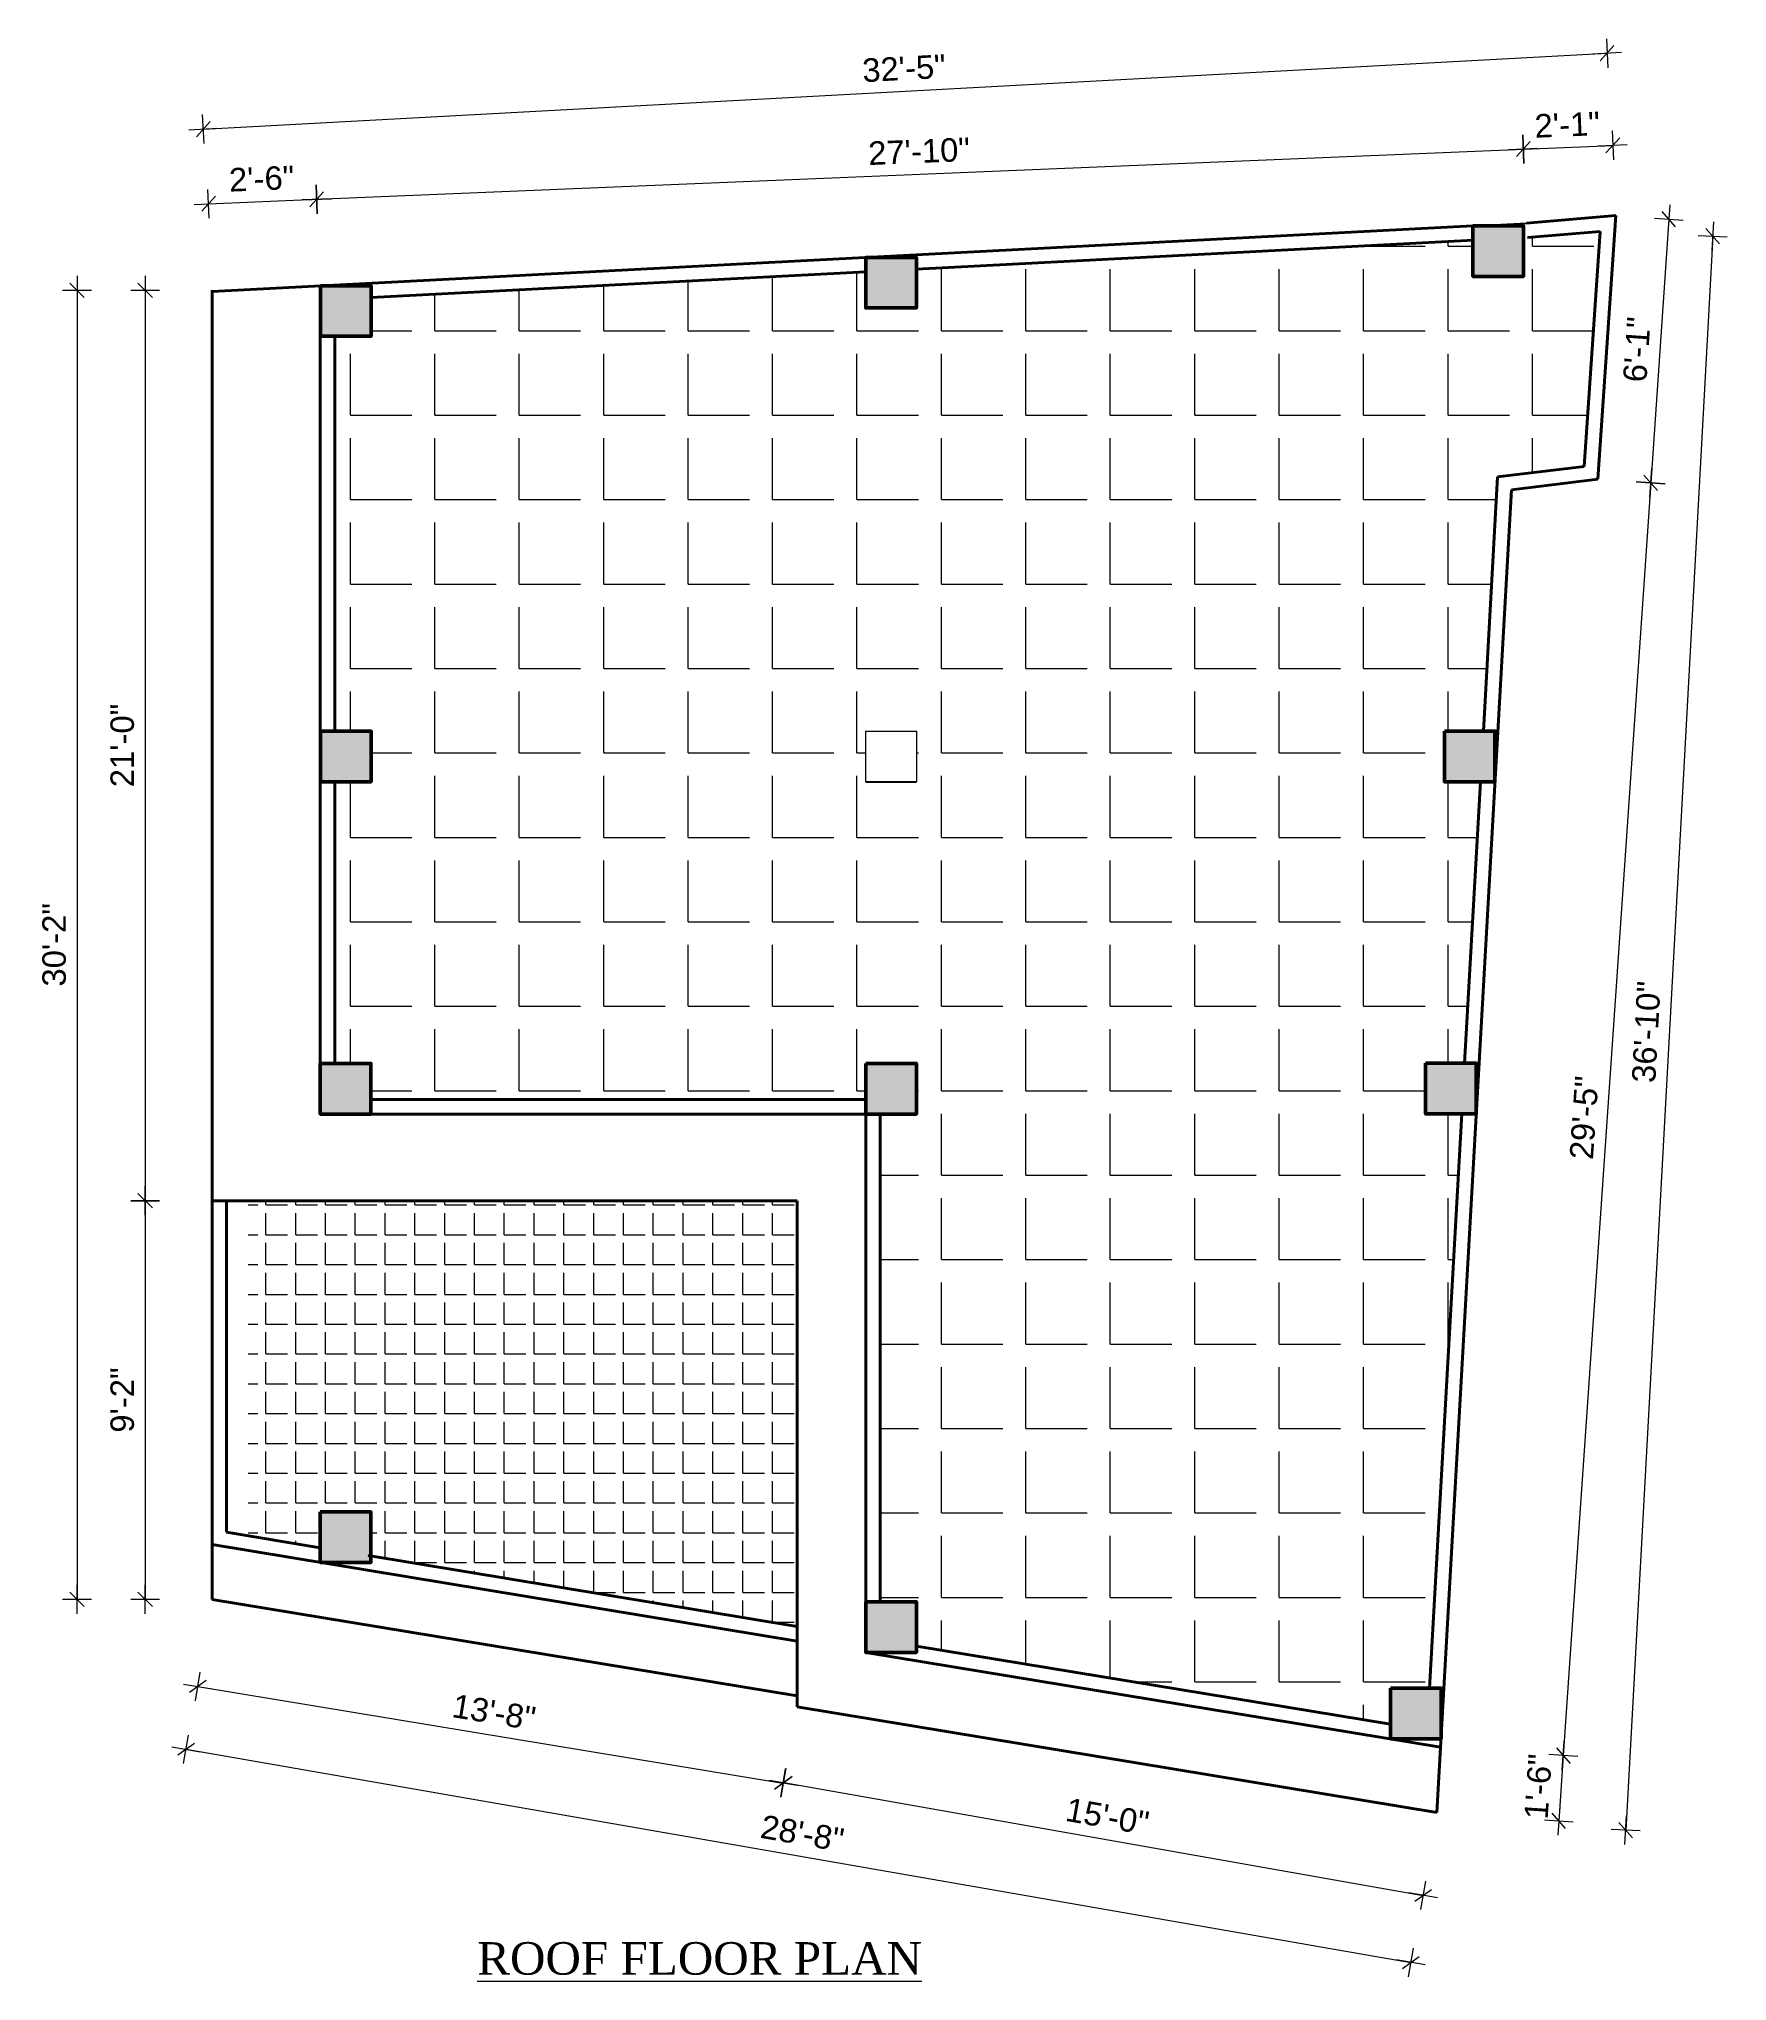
# Model space of a CAD drawing. Header units: inches. Extents: x -14619 to 1971361, y -855114 to -978.
# Drawn here: x 23494 to 23961, y -5100 to -4563 of the extents above; entities that cross this region are included whole.
import ezdxf

# ---------------------------------------------------------------- set-up
doc = ezdxf.new("R2010")
doc.units = ezdxf.units.IN
doc.header["$LTSCALE"] = 0.5
doc.header["$MEASUREMENT"] = 0
doc.header["$PDMODE"] = 66
for name, color, linetype, lineweight in [('COLUMN', 8, 'Continuous', 50), ('DIM', 180, 'Continuous', 5), ('ha', 253, 'Continuous', 13), ('HACTH', 8, 'Continuous', 5), ('TEXT', 220, 'Continuous', 9), ('Toilet', 7, 'Continuous', 25), ('wall', 20, 'Continuous', 40)]:
    doc.layers.add(name, color=color, linetype=linetype, lineweight=lineweight)
doc.styles.add('arial', font='arial.ttf')
doc.dimstyles.new('1 96', dxfattribs={"dimtxt": 6.5, "dimasz": 4, "dimexe": 0, "dimexo": 0, "dimgap": 3, "dimtad": 1, "dimdec": 0, "dimzin": 11, "dimdsep": 46, "dimlunit": 3, "dimtxsty": 'arial', "dimblk": 'oblique', "dimcen": 4, "dimse1": 1, "dimse2": 1, "dimclrd": 256, "dimclre": 256, "dimclrt": 256, "dimadec": 0, "dimazin": 0, "dimtfac": 1, "dimtdec": 0, "dimtix": 1, "dimtmove": 0, "dimatfit": 3, "dimldrblk": 'Arrow2', "dimfxl": 1, "dimtolj": 1, "dimtzin": 0, "dimlwd": -1, "dimlwe": 9, "dimarcsym": 0})

msp = doc.modelspace()

# ---------------------------------------------------------------- texts
at = {"layer": 'TEXT', "ltscale": 5, "insert": (23676.84, -5098.7), "char_height": 8, "width": 228.5039, "attachment_point": 8, "style": 'arial'}
msp.add_mtext('{\\fTimes New Roman|b0|i0|c0|p18;\\H1.125x;\\LROOF FLOOR PLAN}', dxfattribs=at)

# ---------------------------------------------------------------- blocks, each defined once
blk = doc.blocks.new('oblique')
at = {"lineweight": 9}
for p, q in [((1, 0), (-1, 0)), ((-0.5, -0.5), (0.5, 0.5)), ((0, 1), (0, -1))]:
    blk.add_line(p, q, dxfattribs=at)
blk = doc.blocks.new('*D1147')
at = {"layer": 'Defpoints', "color": 0, "transparency": 16777216}
for p in [(23541.91, -4994.68), (23703.84, -5021.39), (23699.86, -5045.53)]:
    blk.add_point(p, dxfattribs=at)
at = {"layer": 'DIM', "transparency": 16777216}
blk.add_line((23537.92, -5018.82), (23699.86, -5045.53), dxfattribs=at)
at = {"layer": 'DIM', "transparency": 16777216, "xscale": 4, "yscale": 4, "zscale": 4}
for p, rotation in [((23537.92, -5018.82), 170.633403960825), ((23699.86, -5045.53), 350.633403960825)]:
    blk.add_blockref('oblique', p, dxfattribs=dict(at, rotation=rotation))
at = {"layer": 'DIM', "transparency": 16777216, "insert": (23619.92, -5025.93), "char_height": 6.5, "attachment_point": 5, "rotation": 350.6334, "style": 'arial'}
blk.add_mtext('\\A1;13\'-8"', dxfattribs=at)
blk = doc.blocks.new('_Oblique')
at = {"color": 0, "linetype": 'ByBlock', "lineweight": -2}
blk.add_line((-0.5, -0.5), (0.5, 0.5), dxfattribs=at)
blk = doc.blocks.new('Arrow2')
for p, q in [((-4.1, 0.75), (-3.08, 0)), ((0, 0), (-4.1, 0.75)), ((-3.08, 0), (-4.1, -0.75)), ((-4.1, -0.75), (0, 0))]:
    blk.add_line(p, q)
blk.add_solid([(-4.1, 0.75), (0, 0), (-3.08, 0), (-4.1, -0.75)])
blk = doc.blocks.new('*D1148')
at = {"layer": 'Defpoints', "color": 0, "transparency": 16777216}
for p in [(23541.91, -4994.68), (23880.93, -5053.68), (23873.71, -5095.19)]:
    blk.add_point(p, dxfattribs=at)
at = {"layer": 'DIM', "transparency": 16777216}
blk.add_line((23534.68, -5036.19), (23873.71, -5095.19), dxfattribs=at)
at = {"layer": 'DIM', "transparency": 16777216, "xscale": 4, "yscale": 4, "zscale": 4}
for p, rotation in [((23534.68, -5036.19), 170.1272444545139), ((23873.71, -5095.19), 350.1272444545139)]:
    blk.add_blockref('oblique', p, dxfattribs=dict(at, rotation=rotation))
at = {"layer": 'DIM', "transparency": 16777216, "insert": (23705.28, -5059.46), "char_height": 6.5, "attachment_point": 5, "rotation": 350.1272, "style": 'arial'}
blk.add_mtext('\\A1;28\'-8"', dxfattribs=at)
blk = doc.blocks.new('*D1149')
at = {"layer": 'Defpoints', "color": 0, "transparency": 16777216}
for p in [(23930.47, -4611.6), (23925.46, -4684.61), (23940.12, -4685.62)]:
    blk.add_point(p, dxfattribs=at)
at = {"layer": 'DIM', "transparency": 16777216}
blk.add_line((23945.13, -4612.61), (23940.12, -4685.62), dxfattribs=at)
at = {"layer": 'DIM', "transparency": 16777216, "xscale": 4, "yscale": 4, "zscale": 4}
for p, rotation in [((23945.13, -4612.61), 86.07214183258056), ((23940.12, -4685.62), 266.0721418325805)]:
    blk.add_blockref('oblique', p, dxfattribs=dict(at, rotation=rotation))
at = {"layer": 'DIM', "transparency": 16777216, "insert": (23936.32, -4648.68), "char_height": 6.5, "attachment_point": 5, "rotation": 86.0721, "style": 'arial'}
blk.add_mtext('\\A1;6\'-1"', dxfattribs=at)
blk = doc.blocks.new('*D1150')
at = {"layer": 'Defpoints', "color": 0, "transparency": 16777216}
for p in [(23925.46, -4684.61), (23881.95, -5035.6), (23915.93, -5037.94)]:
    blk.add_point(p, dxfattribs=at)
at = {"layer": 'DIM', "transparency": 16777216}
blk.add_line((23940.12, -4685.62), (23915.93, -5037.94), dxfattribs=at)
at = {"layer": 'DIM', "transparency": 16777216, "xscale": 4, "yscale": 4, "zscale": 4}
for p, rotation in [((23940.12, -4685.62), 86.07214183249256), ((23915.93, -5037.94), 266.0721418324925)]:
    blk.add_blockref('oblique', p, dxfattribs=dict(at, rotation=rotation))
at = {"layer": 'DIM', "transparency": 16777216, "insert": (23921.72, -4861.35), "char_height": 6.5, "attachment_point": 5, "rotation": 86.0721, "style": 'arial'}
blk.add_mtext('\\A1;29\'-5"', dxfattribs=at)
blk = doc.blocks.new('*D1151')
at = {"layer": 'Defpoints', "color": 0, "transparency": 16777216}
for p in [(23881.95, -5035.6), (23880.93, -5053.68), (23914.69, -5056)]:
    blk.add_point(p, dxfattribs=at)
at = {"layer": 'DIM', "transparency": 16777216}
for p, q in [((23915.93, -5037.94), (23914.69, -5056)), ((23915.93, -5037.94), (23916.2, -5033.95)), ((23914.69, -5056), (23914.41, -5059.99))]:
    blk.add_line(p, q, dxfattribs=at)
at = {"layer": 'DIM', "transparency": 16777216, "xscale": 4, "yscale": 4, "zscale": 4}
for p, rotation in [((23915.93, -5037.94), 266.0721418324925), ((23914.69, -5056), 86.07214183249255)]:
    blk.add_blockref('oblique', p, dxfattribs=dict(at, rotation=rotation))
at = {"layer": 'DIM', "transparency": 16777216, "insert": (23909, -5046.53), "char_height": 6.5, "attachment_point": 5, "rotation": 86.0721, "style": 'arial'}
blk.add_mtext('\\A1;1\'-6"', dxfattribs=at)
blk = doc.blocks.new('*D1152')
at = {"layer": 'Defpoints', "color": 0, "transparency": 16777216}
for p in [(23541.91, -4632.28), (23523.35, -4884.32), (23541.91, -4884.32)]:
    blk.add_point(p, dxfattribs=at)
at = {"layer": 'DIM', "transparency": 16777216}
blk.add_line((23523.35, -4632.28), (23523.35, -4884.32), dxfattribs=at)
at = {"layer": 'DIM', "transparency": 16777216, "xscale": 4, "yscale": 4, "zscale": 4}
for p, rotation in [((23523.35, -4632.28), 90), ((23523.35, -4884.32), 270)]:
    blk.add_blockref('oblique', p, dxfattribs=dict(at, rotation=rotation))
at = {"layer": 'DIM', "transparency": 16777216, "insert": (23517.04, -4758.3), "char_height": 6.5, "attachment_point": 5, "rotation": 90, "style": 'arial'}
blk.add_mtext('\\A1;21\'-0"', dxfattribs=at)
blk = doc.blocks.new('*D1153')
at = {"layer": 'Defpoints', "color": 0, "transparency": 16777216}
for p in [(23541.91, -4884.32), (23523.35, -4994.68), (23541.91, -4994.68)]:
    blk.add_point(p, dxfattribs=at)
at = {"layer": 'DIM', "transparency": 16777216}
blk.add_line((23523.35, -4884.32), (23523.35, -4994.68), dxfattribs=at)
at = {"layer": 'DIM', "transparency": 16777216, "xscale": 4, "yscale": 4, "zscale": 4}
for p, rotation in [((23523.35, -4884.32), 90), ((23523.35, -4994.68), 270)]:
    blk.add_blockref('oblique', p, dxfattribs=dict(at, rotation=rotation))
at = {"layer": 'DIM', "transparency": 16777216, "insert": (23517.04, -4939.5), "char_height": 6.5, "attachment_point": 5, "rotation": 90, "style": 'arial'}
blk.add_mtext('\\A1;9\'-2"', dxfattribs=at)
blk = doc.blocks.new('*D1154')
at = {"layer": 'Defpoints', "color": 0, "transparency": 16777216}
for p in [(23570.84, -4607.11), (23541.91, -4632.28), (23571.84, -4631.04)]:
    blk.add_point(p, dxfattribs=at)
at = {"layer": 'DIM', "transparency": 16777216}
blk.add_line((23540.91, -4608.35), (23570.84, -4607.11), dxfattribs=at)
at = {"layer": 'DIM', "transparency": 16777216, "xscale": 4, "yscale": 4, "zscale": 4}
for p, rotation in [((23540.91, -4608.35), 182.3801573079944), ((23570.84, -4607.11), 2.380157307994447)]:
    blk.add_blockref('oblique', p, dxfattribs=dict(at, rotation=rotation))
at = {"layer": 'DIM', "transparency": 16777216, "insert": (23555.61, -4601.42), "char_height": 6.5, "attachment_point": 5, "rotation": 2.3802, "style": 'arial'}
blk.add_mtext('\\A1;2\'-6"', dxfattribs=at)
blk = doc.blocks.new('*D1155')
at = {"layer": 'Defpoints', "color": 0, "transparency": 16777216}
for p in [(23904.88, -4593.22), (23905.73, -4613.68), (23571.84, -4631.04)]:
    blk.add_point(p, dxfattribs=at)
at = {"layer": 'DIM', "transparency": 16777216}
blk.add_line((23570.84, -4607.11), (23904.88, -4593.22), dxfattribs=at)
at = {"layer": 'DIM', "transparency": 16777216, "xscale": 4, "yscale": 4, "zscale": 4}
for p, rotation in [((23904.88, -4593.22), 2.380157307971166), ((23570.84, -4607.11), 182.3801573079712)]:
    blk.add_blockref('oblique', p, dxfattribs=dict(at, rotation=rotation))
at = {"layer": 'DIM', "transparency": 16777216, "insert": (23737.6, -4593.85), "char_height": 6.5, "attachment_point": 5, "rotation": 2.3802, "style": 'arial'}
blk.add_mtext('\\A1;27\'-10"', dxfattribs=at)
blk = doc.blocks.new('*D1156')
at = {"layer": 'Defpoints', "color": 0, "transparency": 16777216}
for p in [(23929.66, -4592.19), (23930.47, -4611.6), (23905.73, -4613.68)]:
    blk.add_point(p, dxfattribs=at)
at = {"layer": 'DIM', "transparency": 16777216}
blk.add_line((23904.88, -4593.22), (23929.66, -4592.19), dxfattribs=at)
at = {"layer": 'DIM', "transparency": 16777216, "xscale": 4, "yscale": 4, "zscale": 4}
for p, rotation in [((23904.88, -4593.22), 182.3801573079712), ((23929.66, -4592.19), 2.380157307971166)]:
    blk.add_blockref('oblique', p, dxfattribs=dict(at, rotation=rotation))
at = {"layer": 'DIM', "transparency": 16777216, "insert": (23917.01, -4586.45), "char_height": 6.5, "attachment_point": 5, "rotation": 2.3802, "style": 'arial'}
blk.add_mtext('\\A1;2\'-1"', dxfattribs=at)
blk = doc.blocks.new('*D1067')
at = {"layer": 'Defpoints', "color": 0, "transparency": 16777216}
for p in [(23928.07, -4566.68), (23930.49, -4611.61), (23541.91, -4632.6)]:
    blk.add_point(p, dxfattribs=at)
at = {"layer": 'DIM', "transparency": 16777216}
blk.add_line((23539.48, -4587.67), (23928.07, -4566.68), dxfattribs=at)
at = {"layer": 'DIM', "transparency": 16777216, "xscale": 4, "yscale": 4, "zscale": 4}
for p, rotation in [((23928.07, -4566.68), 3.091779336276113), ((23539.48, -4587.67), 183.0917793362761)]:
    blk.add_blockref('oblique', p, dxfattribs=dict(at, rotation=rotation))
at = {"layer": 'DIM', "transparency": 16777216, "insert": (23733.43, -4570.87), "char_height": 6.5, "attachment_point": 5, "rotation": 3.0918, "style": 'arial'}
blk.add_mtext('\\A1;32\'-5"', dxfattribs=at)
blk = doc.blocks.new('*D1068')
at = {"layer": 'Defpoints', "color": 0, "transparency": 16777216}
for p in [(23904.9, -4614.45), (23880.82, -5055.72), (23933.21, -5058.58)]:
    blk.add_point(p, dxfattribs=at)
at = {"layer": 'DIM', "transparency": 16777216}
blk.add_line((23957.3, -4617.31), (23933.21, -5058.58), dxfattribs=at)
at = {"layer": 'DIM', "transparency": 16777216, "xscale": 4, "yscale": 4, "zscale": 4}
for p, rotation in [((23957.3, -4617.31), 86.87632599441417), ((23933.21, -5058.58), 266.8763259944142)]:
    blk.add_blockref('oblique', p, dxfattribs=dict(at, rotation=rotation))
at = {"layer": 'DIM', "transparency": 16777216, "insert": (23938.94, -4837.6), "char_height": 6.5, "attachment_point": 5, "rotation": 86.8763, "style": 'arial'}
blk.add_mtext('\\A1;36\'-10"', dxfattribs=at)
blk = doc.blocks.new('*D998')
at = {"layer": 'Defpoints', "color": 0, "transparency": 16777216}
for p in [(23541.91, -4632.28), (23504.51, -4994.68), (23541.91, -4994.68)]:
    blk.add_point(p, dxfattribs=at)
at = {"layer": 'DIM', "transparency": 16777216}
blk.add_line((23504.51, -4632.28), (23504.51, -4994.68), dxfattribs=at)
at = {"layer": 'DIM', "transparency": 16777216, "xscale": 4, "yscale": 4, "zscale": 4}
for p, rotation in [((23504.51, -4632.28), 90), ((23504.51, -4994.68), 270)]:
    blk.add_blockref('oblique', p, dxfattribs=dict(at, rotation=rotation))
at = {"layer": 'DIM', "transparency": 16777216, "insert": (23498.18, -4813.48), "char_height": 6.5, "attachment_point": 5, "rotation": 90, "style": 'arial'}
blk.add_mtext('\\A1;30\'-2"', dxfattribs=at)
blk = doc.blocks.new('*D1181')
at = {"layer": 'Defpoints', "color": 0, "transparency": 16777216}
for p in [(23703.84, -5024.47), (23880.82, -5055.72), (23877.13, -5076.63)]:
    blk.add_point(p, dxfattribs=at)
at = {"layer": 'DIM', "transparency": 16777216}
blk.add_line((23700.14, -5045.38), (23877.13, -5076.63), dxfattribs=at)
at = {"layer": 'DIM', "transparency": 16777216, "xscale": 4, "yscale": 4, "zscale": 4}
for p, rotation in [((23700.14, -5045.38), 169.9844699071728), ((23877.13, -5076.63), 349.9844699071728)]:
    blk.add_blockref('oblique', p, dxfattribs=dict(at, rotation=rotation))
at = {"layer": 'DIM', "transparency": 16777216, "insert": (23789.73, -5054.78), "char_height": 6.5, "attachment_point": 5, "rotation": 349.9845, "style": 'arial'}
blk.add_mtext('\\A1;15\'-0"', dxfattribs=at)

# ---------------------------------------------------------------- dimensions: what is measured, and where the dimension line sits
at = {"layer": 'DIM'}
for p1, p2, distance, picture, middle in [((23541.91, -4632.6), (23930.49, -4611.61), 44.99, '*D1067', (23733.43, -4570.87)), ((23541.91, -4632.28), (23571.84, -4631.04), 23.95, '*D1154', (23555.61, -4601.42)), ((23930.47, -4611.6), (23925.46, -4684.61), 14.7, '*D1149', (23936.32, -4648.68)), ((23904.9, -4614.45), (23880.82, -5055.72), 52.47, '*D1068', (23938.94, -4837.6)), ((23541.91, -4632.28), (23541.91, -4994.68), -37.4, '*D998', (23498.18, -4813.48)), ((23541.91, -4632.28), (23541.91, -4884.32), -18.55, '*D1152', (23517.04, -4758.3)), ((23541.91, -4994.68), (23880.93, -5053.68), -42.13, '*D1148', (23705.28, -5059.46)), ((23541.91, -4994.68), (23703.84, -5021.39), -24.47, '*D1147', (23619.92, -5025.93)), ((23703.84, -5024.47), (23880.82, -5055.72), -21.23, '*D1181', (23789.73, -5054.78))]:
    dim = msp.add_aligned_dim(p1=p1, p2=p2, distance=distance, dimstyle='1 96', dxfattribs=at)
    dim.commit()
    dim.dimension.update_dxf_attribs({"geometry": picture, "text_midpoint": middle})
for base, p1, p2, angle, picture, middle in [((23929.66, -4592.19), (23905.73, -4613.68), (23930.47, -4611.6), 182.3802, '*D1156', (23917.01, -4586.45)), ((23904.88, -4593.22), (23571.84, -4631.04), (23905.73, -4613.68), 182.3802, '*D1155', (23737.6, -4593.85)), ((23915.93, -5037.94), (23925.46, -4684.61), (23881.95, -5035.6), 86.0721, '*D1150', (23921.72, -4861.35)), ((23523.35, -4994.68), (23541.91, -4884.32), (23541.91, -4994.68), 90, '*D1153', (23517.04, -4939.5)), ((23914.69, -5056), (23881.95, -5035.6), (23880.93, -5053.68), 86.0721, '*D1151', (23909, -5046.53))]:
    dim = msp.add_linear_dim(base=base, p1=p1, p2=p2, angle=angle, dimstyle='1 96', override={"dimtmove": 1}, dxfattribs=at)
    dim.commit()
    dim.dimension.update_dxf_attribs({"geometry": picture, "text_midpoint": middle})

# ---------------------------------------------------------------- hatches: boundary and pattern name
at = {"layer": 'ha'}
h = msp.add_hatch(dxfattribs=at)
h.set_pattern_fill('ANGLE', color=256, scale=85, style=0)
h.set_pattern_definition([(0, (-7999.485, 15599.244), (0, 23.375), [17, -6.375]), (90, (-7999.485, 15599.244), (-23.375, 1e-15), [17, -6.375])])
h.paths.add_polyline_path([(23585.91, -4634.31), (23585.91, -4645.04), (23575.84, -4645.04), (23575.84, -4754.32), (23585.91, -4754.32), (23585.91, -4768.32), (23575.84, -4768.32), (23575.84, -4846.32), (23585.84, -4846.32), (23585.84, -4856.32), (23722.84, -4856.32), (23722.84, -4846.32), (23736.84, -4846.32), (23736.84, -4860.32), (23726.84, -4860.32), (23726.84, -4995.36), (23736.84, -4995.36), (23736.84, -5007.61), (23868.08, -5029.26), (23868.08, -5019.26), (23878.87, -5019.26), (23887.83, -4860.28), (23877.83, -4860.28), (23877.83, -4846.28), (23888.62, -4846.28), (23893.01, -4768.32), (23883.02, -4768.32), (23883.02, -4754.32), (23893.8, -4754.32), (23897.76, -4683.93), (23921.69, -4681.04), (23926.16, -4615.98), (23904.9, -4617.76), (23904.9, -4628.45), (23890.9, -4628.45), (23890.9, -4618.46), (23736.84, -4626.47), (23736.84, -4637.19), (23722.84, -4637.19), (23722.84, -4627.19)])
h.paths.add_polyline_path([(23722.84, -4754.32), (23736.84, -4754.32), (23736.84, -4768.32), (23722.84, -4768.32)], flags=16)
h = msp.add_hatch(dxfattribs=at)
h.set_pattern_fill('ANGLE', color=256, scale=30, style=0)
h.set_pattern_definition([(0, (-7999.485, 15599.244), (0, 8.25), [6, -2.25]), (90, (-7999.485, 15599.244), (-8.25, 5e-16), [6, -2.25])])
h.paths.add_polyline_path([(23551.91, -4884.32), (23551.91, -4977.11), (23571.84, -4980.4), (23571.84, -4970.45), (23585.84, -4970.45), (23585.84, -4982.71), (23703.84, -5002.17), (23703.84, -4884.32)])
at = {"layer": 'HACTH'}
h = msp.add_hatch(color=256, dxfattribs=at)
h.dxf.hatch_style = 1
h.paths.add_polyline_path([(23571.84, -4984.45), (23585.84, -4984.45), (23585.84, -4970.45), (23571.84, -4970.45)])
h.paths.add_polyline_path([(23722.84, -4995.36), (23722.84, -5009.36), (23736.84, -5009.36), (23736.84, -4995.36)])
h.paths.add_polyline_path([(23868.08, -5033.26), (23882.08, -5033.26), (23882.08, -5019.26), (23868.08, -5019.26)])
h.paths.add_polyline_path([(23891.83, -4860.28), (23891.83, -4846.28), (23877.83, -4846.28), (23877.83, -4860.28)])
h.paths.add_polyline_path([(23722.84, -4860.32), (23736.84, -4860.32), (23736.84, -4846.32), (23722.84, -4846.32)])
h.paths.add_polyline_path([(23571.84, -4860.32), (23585.84, -4860.32), (23585.84, -4846.32), (23571.84, -4846.32)])
h.paths.add_polyline_path([(23571.91, -4768.32), (23585.91, -4768.32), (23585.91, -4754.32), (23571.91, -4754.32)])
h.paths.add_polyline_path([(23883.02, -4768.32), (23897.02, -4768.32), (23897.02, -4754.32), (23883.02, -4754.32)])
h.paths.add_polyline_path([(23890.9, -4628.45), (23904.9, -4628.45), (23904.9, -4614.45), (23890.9, -4614.45)])
h.paths.add_polyline_path([(23736.84, -4623.19), (23722.84, -4623.19), (23722.84, -4637.19), (23736.84, -4637.19)])
h.paths.add_polyline_path([(23571.91, -4645.04), (23585.91, -4645.04), (23585.91, -4631.04), (23571.91, -4631.04)])

# ---------------------------------------------------------------- linework, layer by layer
msp.add_line((23571.91, -4758.32), (23571.84, -4758.32))
at = {"layer": 'COLUMN'}
for points in [[(23890.9, -4614.45), (23904.9, -4614.45), (23904.9, -4628.45), (23890.9, -4628.45)], [(23722.84, -4623.19), (23736.84, -4623.19), (23736.84, -4637.19), (23722.84, -4637.19)], [(23571.91, -4631.04), (23585.91, -4631.04), (23585.91, -4645.04), (23571.91, -4645.04)], [(23571.91, -4754.32), (23585.91, -4754.32), (23585.91, -4768.32), (23571.91, -4768.32)], [(23883.02, -4754.32), (23897.02, -4754.32), (23897.02, -4768.32), (23883.02, -4768.32)], [(23571.84, -4846.32), (23585.84, -4846.32), (23585.84, -4860.32), (23571.84, -4860.32)], [(23722.84, -4846.32), (23736.84, -4846.32), (23736.84, -4860.32), (23722.84, -4860.32)], [(23877.83, -4846.28), (23891.83, -4846.28), (23891.83, -4860.28), (23877.83, -4860.28)], [(23571.84, -4970.45), (23585.84, -4970.45), (23585.84, -4984.45), (23571.84, -4984.45)], [(23722.84, -4995.36), (23736.84, -4995.36), (23736.84, -5009.36), (23722.84, -5009.36)], [(23868.08, -5019.26), (23882.08, -5019.26), (23882.08, -5033.26), (23868.08, -5033.26)]]:
    msp.add_lwpolyline(points, close=True, dxfattribs=at)
at = {"layer": 'ha'}
msp.add_lwpolyline([(23722.84, -4754.32), (23736.84, -4754.32), (23736.84, -4768.32), (23722.84, -4768.32)], close=True, dxfattribs=at)
at = {"layer": 'Toilet'}
for p, q in [((23571.84, -4631.04), (23905.73, -4613.68)), ((23881.95, -5035.6), (23901.57, -4687.5)), ((23722.84, -4768.32), (23736.84, -4768.32)), ((23883.02, -4768.32), (23888.42, -4768.32)), ((23585.91, -4846.32), (23571.84, -4846.32)), ((23877.83, -4846.28), (23878.59, -4846.28))]:
    msp.add_line(p, q, dxfattribs=at)
msp.add_lwpolyline([(23881.95, -5035.6), (23901.57, -4687.5)], dxfattribs=at)
at = {"layer": 'wall'}
for p, q in [((23930.47, -4611.61), (23905.73, -4613.68)), ((23925.46, -4684.61), (23930.47, -4611.6)), ((23541.91, -4632.6), (23890.9, -4614.45)), ((23736.84, -4626.47), (23891.11, -4618.45)), ((23926.16, -4615.98), (23906.06, -4617.67)), ((23921.69, -4681.04), (23926.16, -4615.98)), ((23585.91, -4634.31), (23722.84, -4627.19)), ((23541.91, -4632.28), (23541.91, -4994.68)), ((23571.84, -4631.04), (23571.84, -4758.32)), ((23575.84, -4645.04), (23575.84, -4754.32)), ((23921.69, -4681.04), (23897.76, -4683.93)), ((23901.57, -4687.5), (23880.93, -5053.68)), ((23897.76, -4683.93), (23893.8, -4754.32)), ((23925.46, -4684.61), (23901.57, -4687.5)), ((23571.84, -4860.32), (23571.84, -4768.32)), ((23575.84, -4846.32), (23575.84, -4768.32)), ((23893.01, -4768.32), (23888.62, -4846.28)), ((23722.84, -4860.32), (23571.84, -4860.32)), ((23722.84, -4856.32), (23585.84, -4856.32)), ((23722.84, -4995.36), (23722.84, -4860.32)), ((23726.84, -4995.36), (23726.84, -4860.32)), ((23887.83, -4860.28), (23878.87, -5019.26)), ((23541.91, -4884.32), (23703.84, -4884.32)), ((23545.91, -4884.32), (23545.91, -4976.12)), ((23703.84, -4884.32), (23703.84, -5024.47)), ((23571.84, -4980.4), (23545.91, -4976.12)), ((23703.84, -5006.22), (23541.91, -4979.51)), ((23703.84, -5002.17), (23585.07, -4982.58)), ((23541.91, -4994.68), (23703.84, -5021.39)), ((23881.95, -5035.6), (23722.84, -5009.36)), ((23868.08, -5029.26), (23736.84, -5007.61)), ((23880.93, -5053.68), (23703.84, -5024.47))]:
    msp.add_line(p, q, dxfattribs=at)

msp.set_redraw_order([(e.dxf.handle, doc.entitydb.next_handle()) for e in msp.query("TEXT MTEXT ATTDEF DIMENSION ARC_DIMENSION")])  # texts and dimensions are drawn at this point

doc.saveas('drawing.dxf')
